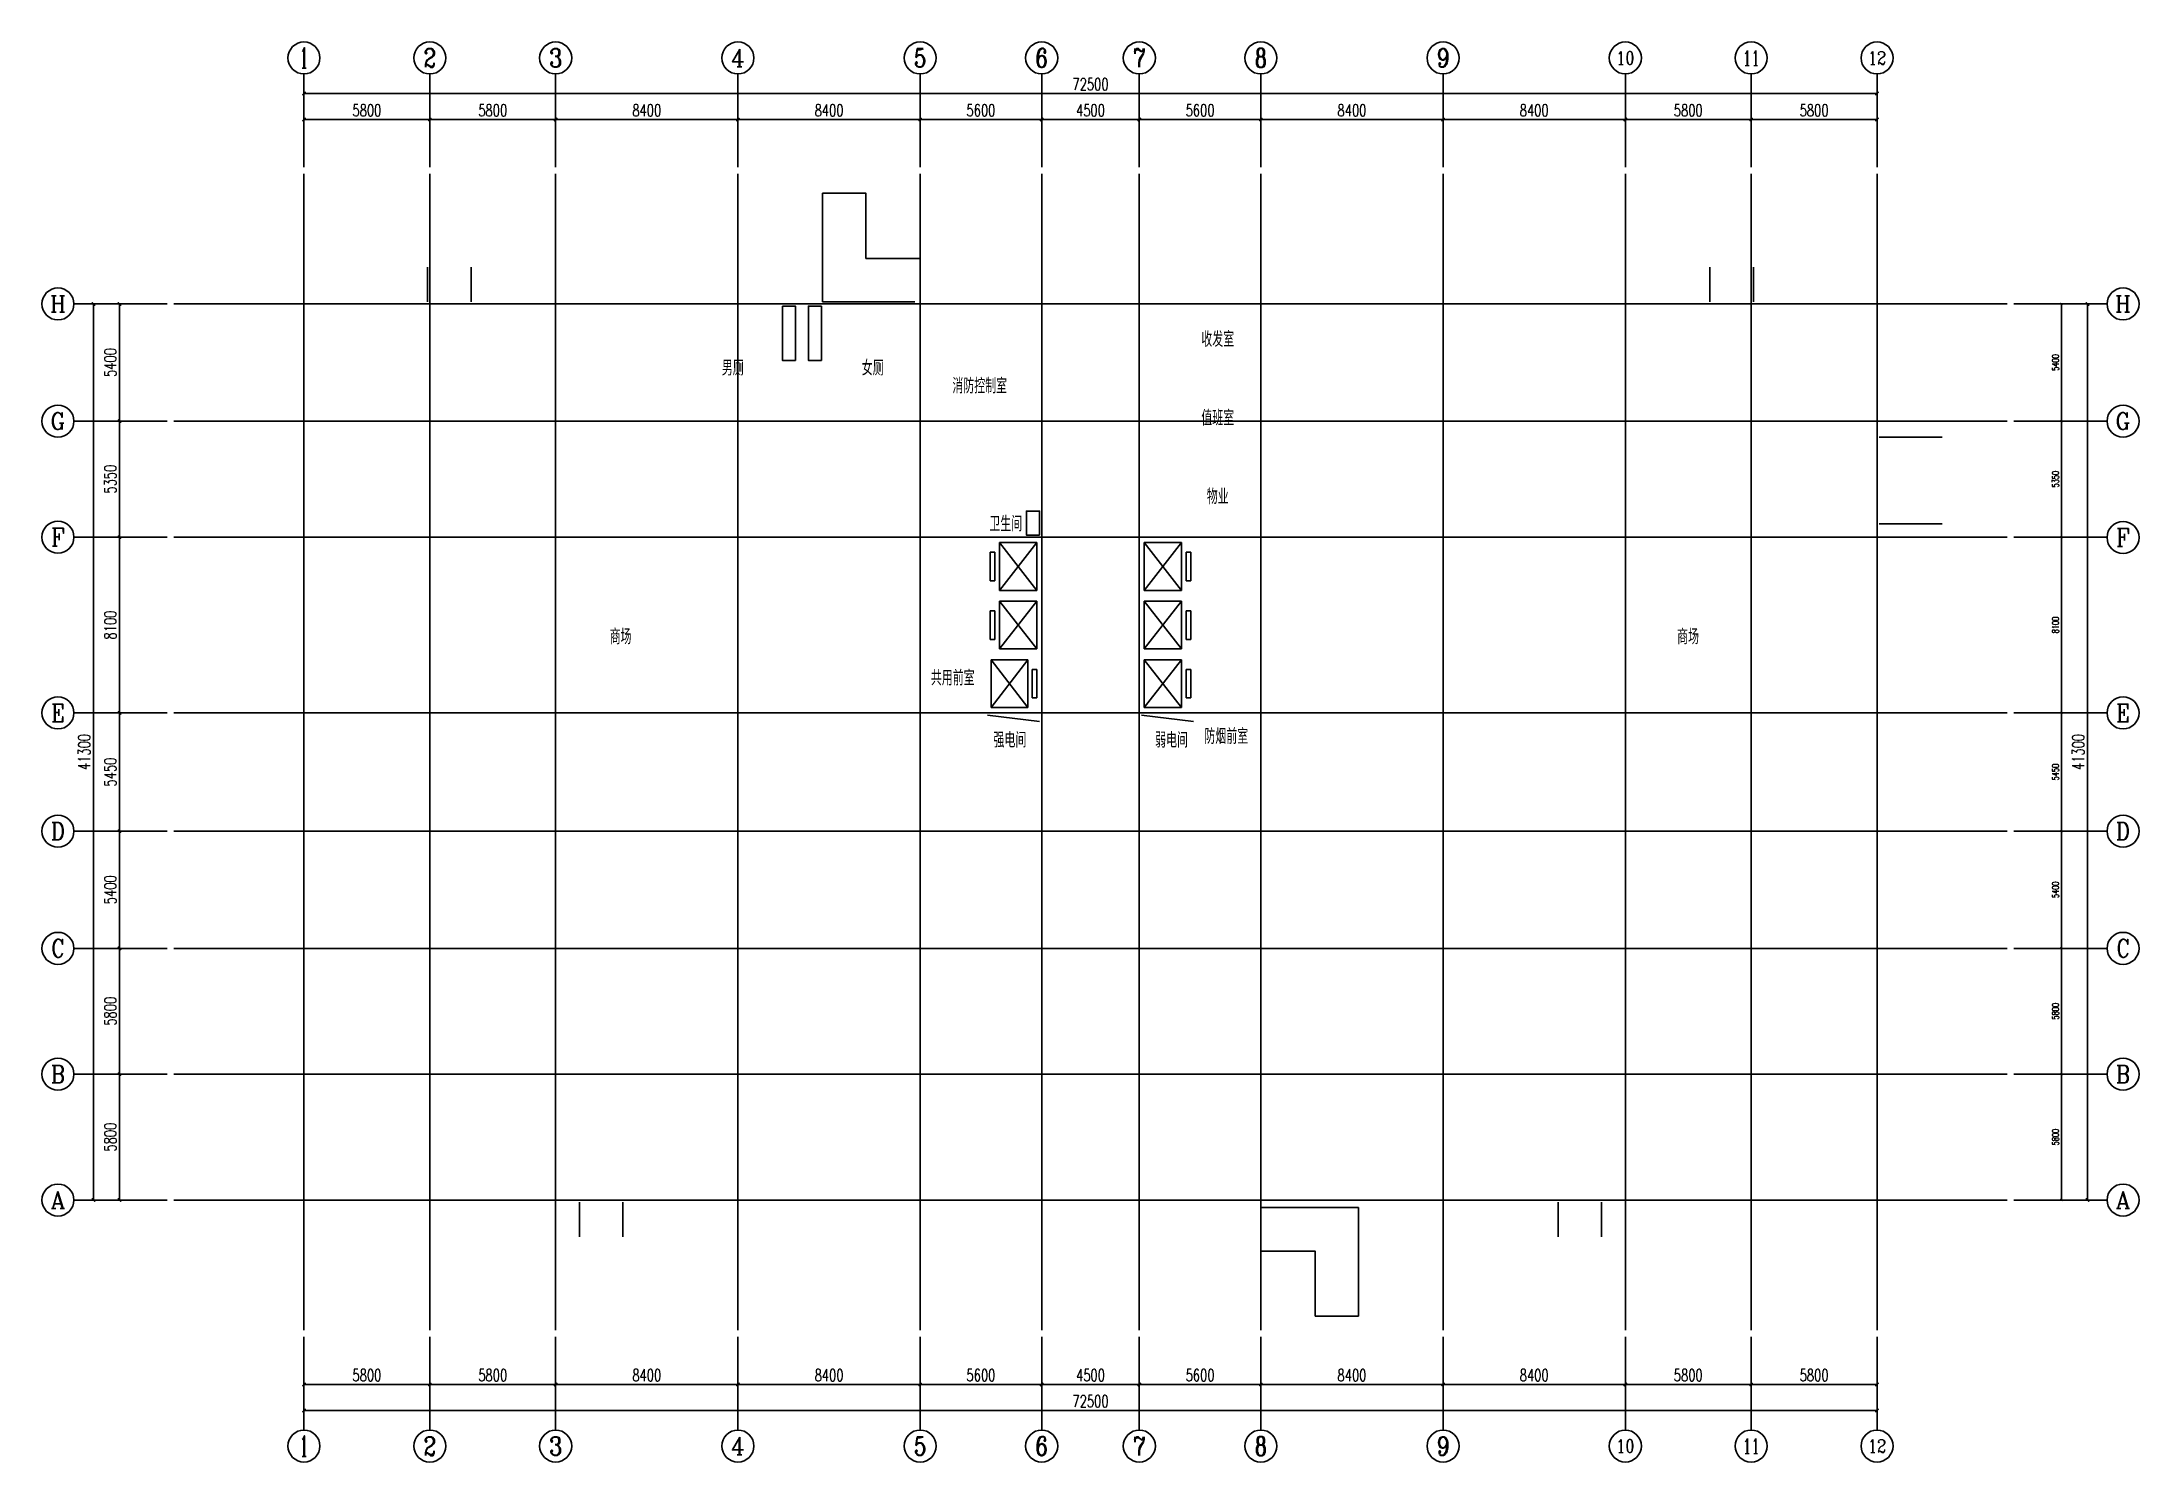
# Model space of a CAD drawing. Extents: x -23677 to 72977, y -23677 to 41777.
import ezdxf
from ezdxf.enums import TextEntityAlignment as Align

# ---------------------------------------------------------------- set-up
doc = ezdxf.new("R2010")
doc.units = 0
doc.header["$LTSCALE"] = 1000
doc.header["$MEASUREMENT"] = 0
for name, color, linetype in [('AXIS', 3, 'Continuous'), ('AXIS_TEXT', 7, 'Continuous'), ('EVTR', 2, 'Continuous'), ('hole', 50, 'Continuous'), ('LVTRY', 6, 'Continuous'), ('STAIR', 2, 'Continuous'), ('Text', 7, 'Continuous')]:
    doc.layers.add(name, color=color, linetype=linetype)
doc.layers.add('Canopy', color=100, linetype='Continuous', plot=False)
doc.layers.add('DOTE', color=1, linetype='Continuous', plot=False)
doc.styles.add('_TCH_AXIS', font='COMPLEX', dxfattribs={"bigfont": 'GBCBIG'})
doc.styles.add('_TCH_DIM_T3', font='SIMPLEX', dxfattribs={"width": 0.705882, "bigfont": 'GBCBIG'})
doc.styles.add('COMPLEX', font='COMPLEX')
doc.styles.get("Standard").update_dxf_attribs({"font": 'gbenor.shx', "bigfont": 'gbcbig.shx'})
doc.dimstyles.new('_TCH_ARCH&&100', dxfattribs={"dimtxt": 297.5, "dimasz": 100, "dimexe": 250, "dimexo": 300, "dimgap": 126.25, "dimtad": 1, "dimdec": 0, "dimzin": 0, "dimdsep": 46, "dimtxsty": '_TCH_DIM_T3', "dimblk": 'ARCHTICK', "dimcen": 0.09, "dimclrt": 7, "dimazin": 2, "dimtfac": 1, "dimtdec": 0, "dimtix": 1, "dimtmove": 2, "dimatfit": 3, "dimfxl": 1, "dimtolj": 1, "dimtzin": 0, "dimarcsym": 0})

msp = doc.modelspace()

# ---------------------------------------------------------------- texts
at = {"layer": 'Text', "char_height": 700, "attachment_point": 5}
for s, width, insert in [('收发室', 3900, (30514.5, 28072.2)), ('男厕', 4350, (8165.2, 26751.3)), ('女厕', 4350, (14615.2, 26751.3)), ('消防控制室', 2503.187, (19544, 25923.4)), ('值班室', 3750, (30514.5, 24447.2)), ('物业', 3900, (30514.5, 20822.2)), ('卫生间', 2006.317, (20744.5, 19565.7)), ('商场', 5304.457, (2990.3, 14363.3)), ('商场', 5304.457, (52190.3, 14363.3)), ('共用前室', 3000, (18300, 12463.4)), ('强电间', 2400, (20935, 9599.5)), ('弱电间', 2400, (28385, 9599.5)), ('防烟前室', 2800, (30907.1, 9768.7))]:
    msp.add_mtext_dynamic_manual_height_columns(s, width=width, gutter_width=1750, heights=[0], dxfattribs=dict(at, insert=insert))

# ---------------------------------------------------------------- blocks, each defined once
blk = doc.blocks.new('_ArchTick')
at = {"color": 0, "linetype": 'ByBlock', "const_width": 0.4}
blk.add_lwpolyline([(-0.5, -0.5), (0.5, 0.5)], dxfattribs=at)
blk = doc.blocks.new('*D41')
at = {"layer": 'AXIS', "color": 0, "lineweight": -2, "transparency": 16777216}
for p, q in [((-17900, -5800), (-20350, -5800)), ((-20100, -11600), (-20100, -5800)), ((-17900, -11600), (-20350, -11600))]:
    blk.add_line(p, q, dxfattribs=at)
at = {"layer": 'Defpoints', "color": 0, "transparency": 16777216}
for p in [(-20100, -5800), (-17600, -5800), (-17600, -11600)]:
    blk.add_point(p, dxfattribs=at)
at = {"layer": 'AXIS', "color": 0, "lineweight": -2, "transparency": 16777216, "xscale": 150, "yscale": 150, "zscale": 150}
for p, rotation in [((-20100, -5800), 90), ((-20100, -11600), 270)]:
    blk.add_blockref('_ArchTick', p, dxfattribs=dict(at, rotation=rotation))
at = {"layer": 'AXIS', "color": 7, "transparency": 16777216, "insert": (-20525, -8700), "char_height": 550, "attachment_point": 5, "rotation": 90, "style": '_TCH_DIM_T3'}
blk.add_mtext('\\A1;5800', dxfattribs=at)
blk = doc.blocks.new('*D42')
at = {"layer": 'AXIS', "color": 0, "lineweight": -2, "transparency": 16777216}
for p, q in [((-17900, 0), (-20350, 0)), ((-20100, -5800), (-20100, 0)), ((-17900, -5800), (-20350, -5800))]:
    blk.add_line(p, q, dxfattribs=at)
at = {"layer": 'Defpoints', "color": 0, "transparency": 16777216}
for p in [(-20100, 0), (-17600, 0), (-17600, -5800)]:
    blk.add_point(p, dxfattribs=at)
at = {"layer": 'AXIS', "color": 0, "lineweight": -2, "transparency": 16777216, "xscale": 150, "yscale": 150, "zscale": 150}
for p, rotation in [((-20100, 0), 90), ((-20100, -5800), 270)]:
    blk.add_blockref('_ArchTick', p, dxfattribs=dict(at, rotation=rotation))
at = {"layer": 'AXIS', "color": 7, "transparency": 16777216, "insert": (-20525, -2900), "char_height": 550, "attachment_point": 5, "rotation": 90, "style": '_TCH_DIM_T3'}
blk.add_mtext('\\A1;5800', dxfattribs=at)
blk = doc.blocks.new('*D43')
at = {"layer": 'AXIS', "color": 0, "lineweight": -2, "transparency": 16777216}
for p, q in [((-17900, 5400), (-20350, 5400)), ((-20100, 0), (-20100, 5400)), ((-17900, 0), (-20350, 0))]:
    blk.add_line(p, q, dxfattribs=at)
at = {"layer": 'Defpoints', "color": 0, "transparency": 16777216}
for p in [(-20100, 5400), (-17600, 5400), (-17600, 0)]:
    blk.add_point(p, dxfattribs=at)
at = {"layer": 'AXIS', "color": 0, "lineweight": -2, "transparency": 16777216, "xscale": 150, "yscale": 150, "zscale": 150}
for p, rotation in [((-20100, 5400), 90), ((-20100, 0), 270)]:
    blk.add_blockref('_ArchTick', p, dxfattribs=dict(at, rotation=rotation))
at = {"layer": 'AXIS', "color": 7, "transparency": 16777216, "insert": (-20525, 2700), "char_height": 550, "attachment_point": 5, "rotation": 90, "style": '_TCH_DIM_T3'}
blk.add_mtext('\\A1;5400', dxfattribs=at)
blk = doc.blocks.new('*D44')
at = {"layer": 'AXIS', "color": 0, "lineweight": -2, "transparency": 16777216}
for p, q in [((-17900, 10850), (-20350, 10850)), ((-20100, 5400), (-20100, 10850)), ((-17900, 5400), (-20350, 5400))]:
    blk.add_line(p, q, dxfattribs=at)
at = {"layer": 'Defpoints', "color": 0, "transparency": 16777216}
for p in [(-20100, 10850), (-17600, 10850), (-17600, 5400)]:
    blk.add_point(p, dxfattribs=at)
at = {"layer": 'AXIS', "color": 0, "lineweight": -2, "transparency": 16777216, "xscale": 150, "yscale": 150, "zscale": 150}
for p, rotation in [((-20100, 10850), 90), ((-20100, 5400), 270)]:
    blk.add_blockref('_ArchTick', p, dxfattribs=dict(at, rotation=rotation))
at = {"layer": 'AXIS', "color": 7, "transparency": 16777216, "insert": (-20525, 8125), "char_height": 550, "attachment_point": 5, "rotation": 90, "style": '_TCH_DIM_T3'}
blk.add_mtext('\\A1;5450', dxfattribs=at)
blk = doc.blocks.new('*D45')
at = {"layer": 'AXIS', "color": 0, "lineweight": -2, "transparency": 16777216}
for p, q in [((-17900, 18950), (-20350, 18950)), ((-20100, 10850), (-20100, 18950)), ((-17900, 10850), (-20350, 10850))]:
    blk.add_line(p, q, dxfattribs=at)
at = {"layer": 'Defpoints', "color": 0, "transparency": 16777216}
for p in [(-20100, 18950), (-17600, 18950), (-17600, 10850)]:
    blk.add_point(p, dxfattribs=at)
at = {"layer": 'AXIS', "color": 0, "lineweight": -2, "transparency": 16777216, "xscale": 150, "yscale": 150, "zscale": 150}
for p, rotation in [((-20100, 18950), 90), ((-20100, 10850), 270)]:
    blk.add_blockref('_ArchTick', p, dxfattribs=dict(at, rotation=rotation))
at = {"layer": 'AXIS', "color": 7, "transparency": 16777216, "insert": (-20525, 14900), "char_height": 550, "attachment_point": 5, "rotation": 90, "style": '_TCH_DIM_T3'}
blk.add_mtext('\\A1;8100', dxfattribs=at)
blk = doc.blocks.new('*D46')
at = {"layer": 'AXIS', "color": 0, "lineweight": -2, "transparency": 16777216}
for p, q in [((-17900, 24300), (-20350, 24300)), ((-20100, 18950), (-20100, 24300)), ((-17900, 18950), (-20350, 18950))]:
    blk.add_line(p, q, dxfattribs=at)
at = {"layer": 'Defpoints', "color": 0, "transparency": 16777216}
for p in [(-20100, 24300), (-17600, 24300), (-17600, 18950)]:
    blk.add_point(p, dxfattribs=at)
at = {"layer": 'AXIS', "color": 0, "lineweight": -2, "transparency": 16777216, "xscale": 150, "yscale": 150, "zscale": 150}
for p, rotation in [((-20100, 24300), 90), ((-20100, 18950), 270)]:
    blk.add_blockref('_ArchTick', p, dxfattribs=dict(at, rotation=rotation))
at = {"layer": 'AXIS', "color": 7, "transparency": 16777216, "insert": (-20525, 21625), "char_height": 550, "attachment_point": 5, "rotation": 90, "style": '_TCH_DIM_T3'}
blk.add_mtext('\\A1;5350', dxfattribs=at)
blk = doc.blocks.new('*D47')
at = {"layer": 'AXIS', "color": 0, "lineweight": -2, "transparency": 16777216}
for p, q in [((-17900, 29700), (-20350, 29700)), ((-20100, 24300), (-20100, 29700)), ((-17900, 24300), (-20350, 24300))]:
    blk.add_line(p, q, dxfattribs=at)
at = {"layer": 'Defpoints', "color": 0, "transparency": 16777216}
for p in [(-20100, 29700), (-17600, 29700), (-17600, 24300)]:
    blk.add_point(p, dxfattribs=at)
at = {"layer": 'AXIS', "color": 0, "lineweight": -2, "transparency": 16777216, "xscale": 150, "yscale": 150, "zscale": 150}
for p, rotation in [((-20100, 29700), 90), ((-20100, 24300), 270)]:
    blk.add_blockref('_ArchTick', p, dxfattribs=dict(at, rotation=rotation))
at = {"layer": 'AXIS', "color": 7, "transparency": 16777216, "insert": (-20525, 27000), "char_height": 550, "attachment_point": 5, "rotation": 90, "style": '_TCH_DIM_T3'}
blk.add_mtext('\\A1;5400', dxfattribs=at)
blk = doc.blocks.new('*D48')
at = {"layer": 'AXIS', "color": 0, "lineweight": -2, "transparency": 16777216}
for p, q in [((-18300, 29700), (-21550, 29700)), ((-21300, -11600), (-21300, 29700)), ((-18300, -11600), (-21550, -11600))]:
    blk.add_line(p, q, dxfattribs=at)
at = {"layer": 'Defpoints', "color": 0, "transparency": 16777216}
for p in [(-21300, 29700), (-18000, 29700), (-18000, -11600)]:
    blk.add_point(p, dxfattribs=at)
at = {"layer": 'AXIS', "color": 0, "lineweight": -2, "transparency": 16777216, "xscale": 150, "yscale": 150, "zscale": 150}
for p, rotation in [((-21300, 29700), 90), ((-21300, -11600), 270)]:
    blk.add_blockref('_ArchTick', p, dxfattribs=dict(at, rotation=rotation))
at = {"layer": 'AXIS', "color": 7, "transparency": 16777216, "insert": (-21725, 9050), "char_height": 550, "attachment_point": 5, "rotation": 90, "style": '_TCH_DIM_T3'}
blk.add_mtext('\\A1;41300', dxfattribs=at)
blk = doc.blocks.new('_AXISO')
blk.add_circle((0, 0), 0.5)
at = {"layer": 'AXIS_TEXT', "style": 'COMPLEX', "width": 1.041667}
blk.add_attdef('A', text='', height=0.56, dxfattribs=at).set_placement((-0.25, -0.28), (0.25, -0.28), align=Align.FIT)
blk = doc.blocks.new('*D50')
at = {"layer": 'AXIS', "color": 0, "lineweight": -2, "transparency": 16777216}
for p, q in [((-11600, -17900), (-11600, -20350)), ((-5800, -17900), (-5800, -20350)), ((-11600, -20100), (-5800, -20100))]:
    blk.add_line(p, q, dxfattribs=at)
at = {"layer": 'Defpoints', "color": 0, "transparency": 16777216}
for p in [(-11600, -17600), (-5800, -17600), (-5800, -20100)]:
    blk.add_point(p, dxfattribs=at)
at = {"layer": 'AXIS', "color": 0, "lineweight": -2, "transparency": 16777216, "xscale": 150, "yscale": 150, "zscale": 150, "rotation": 180}
blk.add_blockref('_ArchTick', (-11600, -20100), dxfattribs=at)
at = {"layer": 'AXIS', "color": 0, "lineweight": -2, "transparency": 16777216, "xscale": 150, "yscale": 150, "zscale": 150}
blk.add_blockref('_ArchTick', (-5800, -20100), dxfattribs=at)
at = {"layer": 'AXIS', "color": 7, "transparency": 16777216, "insert": (-8700, -19675), "char_height": 550, "attachment_point": 5, "style": '_TCH_DIM_T3'}
blk.add_mtext('\\A1;5800', dxfattribs=at)
blk = doc.blocks.new('*D51')
at = {"layer": 'AXIS', "color": 0, "lineweight": -2, "transparency": 16777216}
for p, q in [((-5800, -17900), (-5800, -20350)), ((0, -17900), (0, -20350)), ((-5800, -20100), (0, -20100))]:
    blk.add_line(p, q, dxfattribs=at)
at = {"layer": 'Defpoints', "color": 0, "transparency": 16777216}
for p in [(-5800, -17600), (0, -17600), (0, -20100)]:
    blk.add_point(p, dxfattribs=at)
at = {"layer": 'AXIS', "color": 0, "lineweight": -2, "transparency": 16777216, "xscale": 150, "yscale": 150, "zscale": 150, "rotation": 180}
blk.add_blockref('_ArchTick', (-5800, -20100), dxfattribs=at)
at = {"layer": 'AXIS', "color": 0, "lineweight": -2, "transparency": 16777216, "xscale": 150, "yscale": 150, "zscale": 150}
blk.add_blockref('_ArchTick', (0, -20100), dxfattribs=at)
at = {"layer": 'AXIS', "color": 7, "transparency": 16777216, "insert": (-2900, -19675), "char_height": 550, "attachment_point": 5, "style": '_TCH_DIM_T3'}
blk.add_mtext('\\A1;5800', dxfattribs=at)
blk = doc.blocks.new('*D52')
at = {"layer": 'AXIS', "color": 0, "lineweight": -2, "transparency": 16777216}
for p, q in [((0, -17900), (0, -20350)), ((8400, -17900), (8400, -20350)), ((0, -20100), (8400, -20100))]:
    blk.add_line(p, q, dxfattribs=at)
at = {"layer": 'Defpoints', "color": 0, "transparency": 16777216}
for p in [(0, -17600), (8400, -17600), (8400, -20100)]:
    blk.add_point(p, dxfattribs=at)
at = {"layer": 'AXIS', "color": 0, "lineweight": -2, "transparency": 16777216, "xscale": 150, "yscale": 150, "zscale": 150, "rotation": 180}
blk.add_blockref('_ArchTick', (0, -20100), dxfattribs=at)
at = {"layer": 'AXIS', "color": 0, "lineweight": -2, "transparency": 16777216, "xscale": 150, "yscale": 150, "zscale": 150}
blk.add_blockref('_ArchTick', (8400, -20100), dxfattribs=at)
at = {"layer": 'AXIS', "color": 7, "transparency": 16777216, "insert": (4200, -19675), "char_height": 550, "attachment_point": 5, "style": '_TCH_DIM_T3'}
blk.add_mtext('\\A1;8400', dxfattribs=at)
blk = doc.blocks.new('*D53')
at = {"layer": 'AXIS', "color": 0, "lineweight": -2, "transparency": 16777216}
for p, q in [((8400, -17900), (8400, -20350)), ((16800, -17900), (16800, -20350)), ((8400, -20100), (16800, -20100))]:
    blk.add_line(p, q, dxfattribs=at)
at = {"layer": 'Defpoints', "color": 0, "transparency": 16777216}
for p in [(8400, -17600), (16800, -17600), (16800, -20100)]:
    blk.add_point(p, dxfattribs=at)
at = {"layer": 'AXIS', "color": 0, "lineweight": -2, "transparency": 16777216, "xscale": 150, "yscale": 150, "zscale": 150, "rotation": 180}
blk.add_blockref('_ArchTick', (8400, -20100), dxfattribs=at)
at = {"layer": 'AXIS', "color": 0, "lineweight": -2, "transparency": 16777216, "xscale": 150, "yscale": 150, "zscale": 150}
blk.add_blockref('_ArchTick', (16800, -20100), dxfattribs=at)
at = {"layer": 'AXIS', "color": 7, "transparency": 16777216, "insert": (12600, -19675), "char_height": 550, "attachment_point": 5, "style": '_TCH_DIM_T3'}
blk.add_mtext('\\A1;8400', dxfattribs=at)
blk = doc.blocks.new('*D54')
at = {"layer": 'AXIS', "color": 0, "lineweight": -2, "transparency": 16777216}
for p, q in [((16800, -17900), (16800, -20350)), ((22400, -17900), (22400, -20350)), ((16800, -20100), (22400, -20100))]:
    blk.add_line(p, q, dxfattribs=at)
at = {"layer": 'Defpoints', "color": 0, "transparency": 16777216}
for p in [(16800, -17600), (22400, -17600), (22400, -20100)]:
    blk.add_point(p, dxfattribs=at)
at = {"layer": 'AXIS', "color": 0, "lineweight": -2, "transparency": 16777216, "xscale": 150, "yscale": 150, "zscale": 150, "rotation": 180}
blk.add_blockref('_ArchTick', (16800, -20100), dxfattribs=at)
at = {"layer": 'AXIS', "color": 0, "lineweight": -2, "transparency": 16777216, "xscale": 150, "yscale": 150, "zscale": 150}
blk.add_blockref('_ArchTick', (22400, -20100), dxfattribs=at)
at = {"layer": 'AXIS', "color": 7, "transparency": 16777216, "insert": (19600, -19675), "char_height": 550, "attachment_point": 5, "style": '_TCH_DIM_T3'}
blk.add_mtext('\\A1;5600', dxfattribs=at)
blk = doc.blocks.new('*D55')
at = {"layer": 'AXIS', "color": 0, "lineweight": -2, "transparency": 16777216}
for p, q in [((22400, -17900), (22400, -20350)), ((26900, -17900), (26900, -20350)), ((22400, -20100), (26900, -20100))]:
    blk.add_line(p, q, dxfattribs=at)
at = {"layer": 'Defpoints', "color": 0, "transparency": 16777216}
for p in [(22400, -17600), (26900, -17600), (26900, -20100)]:
    blk.add_point(p, dxfattribs=at)
at = {"layer": 'AXIS', "color": 0, "lineweight": -2, "transparency": 16777216, "xscale": 150, "yscale": 150, "zscale": 150, "rotation": 180}
blk.add_blockref('_ArchTick', (22400, -20100), dxfattribs=at)
at = {"layer": 'AXIS', "color": 0, "lineweight": -2, "transparency": 16777216, "xscale": 150, "yscale": 150, "zscale": 150}
blk.add_blockref('_ArchTick', (26900, -20100), dxfattribs=at)
at = {"layer": 'AXIS', "color": 7, "transparency": 16777216, "insert": (24650, -19675), "char_height": 550, "attachment_point": 5, "style": '_TCH_DIM_T3'}
blk.add_mtext('\\A1;4500', dxfattribs=at)
blk = doc.blocks.new('*D56')
at = {"layer": 'AXIS', "color": 0, "lineweight": -2, "transparency": 16777216}
for p, q in [((26900, -17900), (26900, -20350)), ((32500, -17900), (32500, -20350)), ((26900, -20100), (32500, -20100))]:
    blk.add_line(p, q, dxfattribs=at)
at = {"layer": 'Defpoints', "color": 0, "transparency": 16777216}
for p in [(26900, -17600), (32500, -17600), (32500, -20100)]:
    blk.add_point(p, dxfattribs=at)
at = {"layer": 'AXIS', "color": 0, "lineweight": -2, "transparency": 16777216, "xscale": 150, "yscale": 150, "zscale": 150, "rotation": 180}
blk.add_blockref('_ArchTick', (26900, -20100), dxfattribs=at)
at = {"layer": 'AXIS', "color": 0, "lineweight": -2, "transparency": 16777216, "xscale": 150, "yscale": 150, "zscale": 150}
blk.add_blockref('_ArchTick', (32500, -20100), dxfattribs=at)
at = {"layer": 'AXIS', "color": 7, "transparency": 16777216, "insert": (29700, -19675), "char_height": 550, "attachment_point": 5, "style": '_TCH_DIM_T3'}
blk.add_mtext('\\A1;5600', dxfattribs=at)
blk = doc.blocks.new('*D57')
at = {"layer": 'AXIS', "color": 0, "lineweight": -2, "transparency": 16777216}
for p, q in [((32500, -17900), (32500, -20350)), ((40900, -17900), (40900, -20350)), ((32500, -20100), (40900, -20100))]:
    blk.add_line(p, q, dxfattribs=at)
at = {"layer": 'Defpoints', "color": 0, "transparency": 16777216}
for p in [(32500, -17600), (40900, -17600), (40900, -20100)]:
    blk.add_point(p, dxfattribs=at)
at = {"layer": 'AXIS', "color": 0, "lineweight": -2, "transparency": 16777216, "xscale": 150, "yscale": 150, "zscale": 150, "rotation": 180}
blk.add_blockref('_ArchTick', (32500, -20100), dxfattribs=at)
at = {"layer": 'AXIS', "color": 0, "lineweight": -2, "transparency": 16777216, "xscale": 150, "yscale": 150, "zscale": 150}
blk.add_blockref('_ArchTick', (40900, -20100), dxfattribs=at)
at = {"layer": 'AXIS', "color": 7, "transparency": 16777216, "insert": (36700, -19675), "char_height": 550, "attachment_point": 5, "style": '_TCH_DIM_T3'}
blk.add_mtext('\\A1;8400', dxfattribs=at)
blk = doc.blocks.new('*D58')
at = {"layer": 'AXIS', "color": 0, "lineweight": -2, "transparency": 16777216}
for p, q in [((40900, -17900), (40900, -20350)), ((49300, -17900), (49300, -20350)), ((40900, -20100), (49300, -20100))]:
    blk.add_line(p, q, dxfattribs=at)
at = {"layer": 'Defpoints', "color": 0, "transparency": 16777216}
for p in [(40900, -17600), (49300, -17600), (49300, -20100)]:
    blk.add_point(p, dxfattribs=at)
at = {"layer": 'AXIS', "color": 0, "lineweight": -2, "transparency": 16777216, "xscale": 150, "yscale": 150, "zscale": 150, "rotation": 180}
blk.add_blockref('_ArchTick', (40900, -20100), dxfattribs=at)
at = {"layer": 'AXIS', "color": 0, "lineweight": -2, "transparency": 16777216, "xscale": 150, "yscale": 150, "zscale": 150}
blk.add_blockref('_ArchTick', (49300, -20100), dxfattribs=at)
at = {"layer": 'AXIS', "color": 7, "transparency": 16777216, "insert": (45100, -19675), "char_height": 550, "attachment_point": 5, "style": '_TCH_DIM_T3'}
blk.add_mtext('\\A1;8400', dxfattribs=at)
blk = doc.blocks.new('*D59')
at = {"layer": 'AXIS', "color": 0, "lineweight": -2, "transparency": 16777216}
for p, q in [((49300, -17900), (49300, -20350)), ((55100, -17900), (55100, -20350)), ((49300, -20100), (55100, -20100))]:
    blk.add_line(p, q, dxfattribs=at)
at = {"layer": 'Defpoints', "color": 0, "transparency": 16777216}
for p in [(49300, -17600), (55100, -17600), (55100, -20100)]:
    blk.add_point(p, dxfattribs=at)
at = {"layer": 'AXIS', "color": 0, "lineweight": -2, "transparency": 16777216, "xscale": 150, "yscale": 150, "zscale": 150, "rotation": 180}
blk.add_blockref('_ArchTick', (49300, -20100), dxfattribs=at)
at = {"layer": 'AXIS', "color": 0, "lineweight": -2, "transparency": 16777216, "xscale": 150, "yscale": 150, "zscale": 150}
blk.add_blockref('_ArchTick', (55100, -20100), dxfattribs=at)
at = {"layer": 'AXIS', "color": 7, "transparency": 16777216, "insert": (52200, -19675), "char_height": 550, "attachment_point": 5, "style": '_TCH_DIM_T3'}
blk.add_mtext('\\A1;5800', dxfattribs=at)
blk = doc.blocks.new('*D60')
at = {"layer": 'AXIS', "color": 0, "lineweight": -2, "transparency": 16777216}
for p, q in [((55100, -17900), (55100, -20350)), ((60900, -17900), (60900, -20350)), ((55100, -20100), (60900, -20100))]:
    blk.add_line(p, q, dxfattribs=at)
at = {"layer": 'Defpoints', "color": 0, "transparency": 16777216}
for p in [(55100, -17600), (60900, -17600), (60900, -20100)]:
    blk.add_point(p, dxfattribs=at)
at = {"layer": 'AXIS', "color": 0, "lineweight": -2, "transparency": 16777216, "xscale": 150, "yscale": 150, "zscale": 150, "rotation": 180}
blk.add_blockref('_ArchTick', (55100, -20100), dxfattribs=at)
at = {"layer": 'AXIS', "color": 0, "lineweight": -2, "transparency": 16777216, "xscale": 150, "yscale": 150, "zscale": 150}
blk.add_blockref('_ArchTick', (60900, -20100), dxfattribs=at)
at = {"layer": 'AXIS', "color": 7, "transparency": 16777216, "insert": (58000, -19675), "char_height": 550, "attachment_point": 5, "style": '_TCH_DIM_T3'}
blk.add_mtext('\\A1;5800', dxfattribs=at)
blk = doc.blocks.new('*D61')
at = {"layer": 'AXIS', "color": 0, "lineweight": -2, "transparency": 16777216}
for p, q in [((-11600, -18300), (-11600, -21550)), ((60900, -18300), (60900, -21550)), ((-11600, -21300), (60900, -21300))]:
    blk.add_line(p, q, dxfattribs=at)
at = {"layer": 'Defpoints', "color": 0, "transparency": 16777216}
for p in [(-11600, -18000), (60900, -18000), (60900, -21300)]:
    blk.add_point(p, dxfattribs=at)
at = {"layer": 'AXIS', "color": 0, "lineweight": -2, "transparency": 16777216, "xscale": 150, "yscale": 150, "zscale": 150, "rotation": 180}
blk.add_blockref('_ArchTick', (-11600, -21300), dxfattribs=at)
at = {"layer": 'AXIS', "color": 0, "lineweight": -2, "transparency": 16777216, "xscale": 150, "yscale": 150, "zscale": 150}
blk.add_blockref('_ArchTick', (60900, -21300), dxfattribs=at)
at = {"layer": 'AXIS', "color": 7, "transparency": 16777216, "insert": (24650, -20875), "char_height": 550, "attachment_point": 5, "style": '_TCH_DIM_T3'}
blk.add_mtext('\\A1;72500', dxfattribs=at)
blk = doc.blocks.new('*D62')
at = {"layer": 'AXIS', "color": 0, "lineweight": -2, "transparency": 16777216}
for p, q in [((67200, -5800), (69650, -5800)), ((69400, -11600), (69400, -5800)), ((67200, -11600), (69650, -11600))]:
    blk.add_line(p, q, dxfattribs=at)
at = {"layer": 'Defpoints', "color": 0, "transparency": 16777216}
for p in [(66900, -5800), (69400, -5800), (66900, -11600)]:
    blk.add_point(p, dxfattribs=at)
at = {"layer": 'AXIS', "color": 0, "lineweight": -2, "transparency": 16777216, "xscale": 100, "yscale": 100, "zscale": 100}
for p, rotation in [((69400, -5800), 90), ((69400, -11600), 270)]:
    blk.add_blockref('_ArchTick', p, dxfattribs=dict(at, rotation=rotation))
at = {"layer": 'AXIS', "color": 7, "transparency": 16777216, "insert": (69125, -8700), "char_height": 297.5, "attachment_point": 5, "rotation": 90, "style": '_TCH_DIM_T3'}
blk.add_mtext('\\A1;5800', dxfattribs=at)
blk = doc.blocks.new('*D63')
at = {"layer": 'AXIS', "color": 0, "lineweight": -2, "transparency": 16777216}
for p, q in [((67200, 0), (69650, 0)), ((69400, -5800), (69400, 0)), ((67200, -5800), (69650, -5800))]:
    blk.add_line(p, q, dxfattribs=at)
at = {"layer": 'Defpoints', "color": 0, "transparency": 16777216}
for p in [(66900, 0), (69400, 0), (66900, -5800)]:
    blk.add_point(p, dxfattribs=at)
at = {"layer": 'AXIS', "color": 0, "lineweight": -2, "transparency": 16777216, "xscale": 100, "yscale": 100, "zscale": 100}
for p, rotation in [((69400, 0), 90), ((69400, -5800), 270)]:
    blk.add_blockref('_ArchTick', p, dxfattribs=dict(at, rotation=rotation))
at = {"layer": 'AXIS', "color": 7, "transparency": 16777216, "insert": (69125, -2900), "char_height": 297.5, "attachment_point": 5, "rotation": 90, "style": '_TCH_DIM_T3'}
blk.add_mtext('\\A1;5800', dxfattribs=at)
blk = doc.blocks.new('*D64')
at = {"layer": 'AXIS', "color": 0, "lineweight": -2, "transparency": 16777216}
for p, q in [((67200, 5400), (69650, 5400)), ((69400, 0), (69400, 5400)), ((67200, 0), (69650, 0))]:
    blk.add_line(p, q, dxfattribs=at)
at = {"layer": 'Defpoints', "color": 0, "transparency": 16777216}
for p in [(66900, 5400), (69400, 5400), (66900, 0)]:
    blk.add_point(p, dxfattribs=at)
at = {"layer": 'AXIS', "color": 0, "lineweight": -2, "transparency": 16777216, "xscale": 100, "yscale": 100, "zscale": 100}
for p, rotation in [((69400, 5400), 90), ((69400, 0), 270)]:
    blk.add_blockref('_ArchTick', p, dxfattribs=dict(at, rotation=rotation))
at = {"layer": 'AXIS', "color": 7, "transparency": 16777216, "insert": (69125, 2700), "char_height": 297.5, "attachment_point": 5, "rotation": 90, "style": '_TCH_DIM_T3'}
blk.add_mtext('\\A1;5400', dxfattribs=at)
blk = doc.blocks.new('*D65')
at = {"layer": 'AXIS', "color": 0, "lineweight": -2, "transparency": 16777216}
for p, q in [((67200, 10850), (69650, 10850)), ((69400, 5400), (69400, 10850)), ((67200, 5400), (69650, 5400))]:
    blk.add_line(p, q, dxfattribs=at)
at = {"layer": 'Defpoints', "color": 0, "transparency": 16777216}
for p in [(66900, 10850), (69400, 10850), (66900, 5400)]:
    blk.add_point(p, dxfattribs=at)
at = {"layer": 'AXIS', "color": 0, "lineweight": -2, "transparency": 16777216, "xscale": 100, "yscale": 100, "zscale": 100}
for p, rotation in [((69400, 10850), 90), ((69400, 5400), 270)]:
    blk.add_blockref('_ArchTick', p, dxfattribs=dict(at, rotation=rotation))
at = {"layer": 'AXIS', "color": 7, "transparency": 16777216, "insert": (69125, 8125), "char_height": 297.5, "attachment_point": 5, "rotation": 90, "style": '_TCH_DIM_T3'}
blk.add_mtext('\\A1;5450', dxfattribs=at)
blk = doc.blocks.new('*D66')
at = {"layer": 'AXIS', "color": 0, "lineweight": -2, "transparency": 16777216}
for p, q in [((67200, 18950), (69650, 18950)), ((69400, 10850), (69400, 18950)), ((67200, 10850), (69650, 10850))]:
    blk.add_line(p, q, dxfattribs=at)
at = {"layer": 'Defpoints', "color": 0, "transparency": 16777216}
for p in [(66900, 18950), (69400, 18950), (66900, 10850)]:
    blk.add_point(p, dxfattribs=at)
at = {"layer": 'AXIS', "color": 0, "lineweight": -2, "transparency": 16777216, "xscale": 100, "yscale": 100, "zscale": 100}
for p, rotation in [((69400, 18950), 90), ((69400, 10850), 270)]:
    blk.add_blockref('_ArchTick', p, dxfattribs=dict(at, rotation=rotation))
at = {"layer": 'AXIS', "color": 7, "transparency": 16777216, "insert": (69125, 14900), "char_height": 297.5, "attachment_point": 5, "rotation": 90, "style": '_TCH_DIM_T3'}
blk.add_mtext('\\A1;8100', dxfattribs=at)
blk = doc.blocks.new('*D67')
at = {"layer": 'AXIS', "color": 0, "lineweight": -2, "transparency": 16777216}
for p, q in [((67200, 24300), (69650, 24300)), ((69400, 18950), (69400, 24300)), ((67200, 18950), (69650, 18950))]:
    blk.add_line(p, q, dxfattribs=at)
at = {"layer": 'Defpoints', "color": 0, "transparency": 16777216}
for p in [(66900, 24300), (69400, 24300), (66900, 18950)]:
    blk.add_point(p, dxfattribs=at)
at = {"layer": 'AXIS', "color": 0, "lineweight": -2, "transparency": 16777216, "xscale": 100, "yscale": 100, "zscale": 100}
for p, rotation in [((69400, 24300), 90), ((69400, 18950), 270)]:
    blk.add_blockref('_ArchTick', p, dxfattribs=dict(at, rotation=rotation))
at = {"layer": 'AXIS', "color": 7, "transparency": 16777216, "insert": (69125, 21625), "char_height": 297.5, "attachment_point": 5, "rotation": 90, "style": '_TCH_DIM_T3'}
blk.add_mtext('\\A1;5350', dxfattribs=at)
blk = doc.blocks.new('*D68')
at = {"layer": 'AXIS', "color": 0, "lineweight": -2, "transparency": 16777216}
for p, q in [((67200, 29700), (69650, 29700)), ((69400, 24300), (69400, 29700)), ((67200, 24300), (69650, 24300))]:
    blk.add_line(p, q, dxfattribs=at)
at = {"layer": 'Defpoints', "color": 0, "transparency": 16777216}
for p in [(66900, 29700), (69400, 29700), (66900, 24300)]:
    blk.add_point(p, dxfattribs=at)
at = {"layer": 'AXIS', "color": 0, "lineweight": -2, "transparency": 16777216, "xscale": 100, "yscale": 100, "zscale": 100}
for p, rotation in [((69400, 29700), 90), ((69400, 24300), 270)]:
    blk.add_blockref('_ArchTick', p, dxfattribs=dict(at, rotation=rotation))
at = {"layer": 'AXIS', "color": 7, "transparency": 16777216, "insert": (69125, 27000), "char_height": 297.5, "attachment_point": 5, "rotation": 90, "style": '_TCH_DIM_T3'}
blk.add_mtext('\\A1;5400', dxfattribs=at)
blk = doc.blocks.new('*D69')
at = {"layer": 'AXIS', "color": 0, "lineweight": -2, "transparency": 16777216}
for p, q in [((67600, 29700), (70850, 29700)), ((70600, -11600), (70600, 29700)), ((67600, -11600), (70850, -11600))]:
    blk.add_line(p, q, dxfattribs=at)
at = {"layer": 'Defpoints', "color": 0, "transparency": 16777216}
for p in [(67300, 29700), (70600, 29700), (67300, -11600)]:
    blk.add_point(p, dxfattribs=at)
at = {"layer": 'AXIS', "color": 0, "lineweight": -2, "transparency": 16777216, "xscale": 150, "yscale": 150, "zscale": 150}
for p, rotation in [((70600, 29700), 90), ((70600, -11600), 270)]:
    blk.add_blockref('_ArchTick', p, dxfattribs=dict(at, rotation=rotation))
at = {"layer": 'AXIS', "color": 7, "transparency": 16777216, "insert": (70175, 9050), "char_height": 550, "attachment_point": 5, "rotation": 90, "style": '_TCH_DIM_T3'}
blk.add_mtext('\\A1;41300', dxfattribs=at)
blk = doc.blocks.new('*D70')
at = {"layer": 'AXIS', "color": 0, "lineweight": -2, "transparency": 16777216}
for p, q in [((-11600, 36000), (-11600, 38450)), ((-11600, 38200), (-5800, 38200)), ((-5800, 36000), (-5800, 38450))]:
    blk.add_line(p, q, dxfattribs=at)
at = {"layer": 'Defpoints', "color": 0, "transparency": 16777216}
for p in [(-5800, 38200), (-11600, 35700), (-5800, 35700)]:
    blk.add_point(p, dxfattribs=at)
at = {"layer": 'AXIS', "color": 0, "lineweight": -2, "transparency": 16777216, "xscale": 150, "yscale": 150, "zscale": 150, "rotation": 180}
blk.add_blockref('_ArchTick', (-11600, 38200), dxfattribs=at)
at = {"layer": 'AXIS', "color": 0, "lineweight": -2, "transparency": 16777216, "xscale": 150, "yscale": 150, "zscale": 150}
blk.add_blockref('_ArchTick', (-5800, 38200), dxfattribs=at)
at = {"layer": 'AXIS', "color": 7, "transparency": 16777216, "insert": (-8700, 38625), "char_height": 550, "attachment_point": 5, "style": '_TCH_DIM_T3'}
blk.add_mtext('\\A1;5800', dxfattribs=at)
blk = doc.blocks.new('*D71')
at = {"layer": 'AXIS', "color": 0, "lineweight": -2, "transparency": 16777216}
for p, q in [((-5800, 36000), (-5800, 38450)), ((-5800, 38200), (0, 38200)), ((0, 36000), (0, 38450))]:
    blk.add_line(p, q, dxfattribs=at)
at = {"layer": 'Defpoints', "color": 0, "transparency": 16777216}
for p in [(0, 38200), (-5800, 35700), (0, 35700)]:
    blk.add_point(p, dxfattribs=at)
at = {"layer": 'AXIS', "color": 0, "lineweight": -2, "transparency": 16777216, "xscale": 150, "yscale": 150, "zscale": 150, "rotation": 180}
blk.add_blockref('_ArchTick', (-5800, 38200), dxfattribs=at)
at = {"layer": 'AXIS', "color": 0, "lineweight": -2, "transparency": 16777216, "xscale": 150, "yscale": 150, "zscale": 150}
blk.add_blockref('_ArchTick', (0, 38200), dxfattribs=at)
at = {"layer": 'AXIS', "color": 7, "transparency": 16777216, "insert": (-2900, 38625), "char_height": 550, "attachment_point": 5, "style": '_TCH_DIM_T3'}
blk.add_mtext('\\A1;5800', dxfattribs=at)
blk = doc.blocks.new('*D72')
at = {"layer": 'AXIS', "color": 0, "lineweight": -2, "transparency": 16777216}
for p, q in [((0, 36000), (0, 38450)), ((0, 38200), (8400, 38200)), ((8400, 36000), (8400, 38450))]:
    blk.add_line(p, q, dxfattribs=at)
at = {"layer": 'Defpoints', "color": 0, "transparency": 16777216}
for p in [(8400, 38200), (0, 35700), (8400, 35700)]:
    blk.add_point(p, dxfattribs=at)
at = {"layer": 'AXIS', "color": 0, "lineweight": -2, "transparency": 16777216, "xscale": 150, "yscale": 150, "zscale": 150, "rotation": 180}
blk.add_blockref('_ArchTick', (0, 38200), dxfattribs=at)
at = {"layer": 'AXIS', "color": 0, "lineweight": -2, "transparency": 16777216, "xscale": 150, "yscale": 150, "zscale": 150}
blk.add_blockref('_ArchTick', (8400, 38200), dxfattribs=at)
at = {"layer": 'AXIS', "color": 7, "transparency": 16777216, "insert": (4200, 38625), "char_height": 550, "attachment_point": 5, "style": '_TCH_DIM_T3'}
blk.add_mtext('\\A1;8400', dxfattribs=at)
blk = doc.blocks.new('*D73')
at = {"layer": 'AXIS', "color": 0, "lineweight": -2, "transparency": 16777216}
for p, q in [((8400, 36000), (8400, 38450)), ((8400, 38200), (16800, 38200)), ((16800, 36000), (16800, 38450))]:
    blk.add_line(p, q, dxfattribs=at)
at = {"layer": 'Defpoints', "color": 0, "transparency": 16777216}
for p in [(16800, 38200), (8400, 35700), (16800, 35700)]:
    blk.add_point(p, dxfattribs=at)
at = {"layer": 'AXIS', "color": 0, "lineweight": -2, "transparency": 16777216, "xscale": 150, "yscale": 150, "zscale": 150, "rotation": 180}
blk.add_blockref('_ArchTick', (8400, 38200), dxfattribs=at)
at = {"layer": 'AXIS', "color": 0, "lineweight": -2, "transparency": 16777216, "xscale": 150, "yscale": 150, "zscale": 150}
blk.add_blockref('_ArchTick', (16800, 38200), dxfattribs=at)
at = {"layer": 'AXIS', "color": 7, "transparency": 16777216, "insert": (12600, 38625), "char_height": 550, "attachment_point": 5, "style": '_TCH_DIM_T3'}
blk.add_mtext('\\A1;8400', dxfattribs=at)
blk = doc.blocks.new('*D74')
at = {"layer": 'AXIS', "color": 0, "lineweight": -2, "transparency": 16777216}
for p, q in [((16800, 36000), (16800, 38450)), ((16800, 38200), (22400, 38200)), ((22400, 36000), (22400, 38450))]:
    blk.add_line(p, q, dxfattribs=at)
at = {"layer": 'Defpoints', "color": 0, "transparency": 16777216}
for p in [(22400, 38200), (16800, 35700), (22400, 35700)]:
    blk.add_point(p, dxfattribs=at)
at = {"layer": 'AXIS', "color": 0, "lineweight": -2, "transparency": 16777216, "xscale": 150, "yscale": 150, "zscale": 150, "rotation": 180}
blk.add_blockref('_ArchTick', (16800, 38200), dxfattribs=at)
at = {"layer": 'AXIS', "color": 0, "lineweight": -2, "transparency": 16777216, "xscale": 150, "yscale": 150, "zscale": 150}
blk.add_blockref('_ArchTick', (22400, 38200), dxfattribs=at)
at = {"layer": 'AXIS', "color": 7, "transparency": 16777216, "insert": (19600, 38625), "char_height": 550, "attachment_point": 5, "style": '_TCH_DIM_T3'}
blk.add_mtext('\\A1;5600', dxfattribs=at)
blk = doc.blocks.new('*D75')
at = {"layer": 'AXIS', "color": 0, "lineweight": -2, "transparency": 16777216}
for p, q in [((22400, 36000), (22400, 38450)), ((22400, 38200), (26900, 38200)), ((26900, 36000), (26900, 38450))]:
    blk.add_line(p, q, dxfattribs=at)
at = {"layer": 'Defpoints', "color": 0, "transparency": 16777216}
for p in [(26900, 38200), (22400, 35700), (26900, 35700)]:
    blk.add_point(p, dxfattribs=at)
at = {"layer": 'AXIS', "color": 0, "lineweight": -2, "transparency": 16777216, "xscale": 150, "yscale": 150, "zscale": 150, "rotation": 180}
blk.add_blockref('_ArchTick', (22400, 38200), dxfattribs=at)
at = {"layer": 'AXIS', "color": 0, "lineweight": -2, "transparency": 16777216, "xscale": 150, "yscale": 150, "zscale": 150}
blk.add_blockref('_ArchTick', (26900, 38200), dxfattribs=at)
at = {"layer": 'AXIS', "color": 7, "transparency": 16777216, "insert": (24650, 38625), "char_height": 550, "attachment_point": 5, "style": '_TCH_DIM_T3'}
blk.add_mtext('\\A1;4500', dxfattribs=at)
blk = doc.blocks.new('*D76')
at = {"layer": 'AXIS', "color": 0, "lineweight": -2, "transparency": 16777216}
for p, q in [((26900, 36000), (26900, 38450)), ((26900, 38200), (32500, 38200)), ((32500, 36000), (32500, 38450))]:
    blk.add_line(p, q, dxfattribs=at)
at = {"layer": 'Defpoints', "color": 0, "transparency": 16777216}
for p in [(32500, 38200), (26900, 35700), (32500, 35700)]:
    blk.add_point(p, dxfattribs=at)
at = {"layer": 'AXIS', "color": 0, "lineweight": -2, "transparency": 16777216, "xscale": 150, "yscale": 150, "zscale": 150, "rotation": 180}
blk.add_blockref('_ArchTick', (26900, 38200), dxfattribs=at)
at = {"layer": 'AXIS', "color": 0, "lineweight": -2, "transparency": 16777216, "xscale": 150, "yscale": 150, "zscale": 150}
blk.add_blockref('_ArchTick', (32500, 38200), dxfattribs=at)
at = {"layer": 'AXIS', "color": 7, "transparency": 16777216, "insert": (29700, 38625), "char_height": 550, "attachment_point": 5, "style": '_TCH_DIM_T3'}
blk.add_mtext('\\A1;5600', dxfattribs=at)
blk = doc.blocks.new('*D77')
at = {"layer": 'AXIS', "color": 0, "lineweight": -2, "transparency": 16777216}
for p, q in [((32500, 36000), (32500, 38450)), ((32500, 38200), (40900, 38200)), ((40900, 36000), (40900, 38450))]:
    blk.add_line(p, q, dxfattribs=at)
at = {"layer": 'Defpoints', "color": 0, "transparency": 16777216}
for p in [(40900, 38200), (32500, 35700), (40900, 35700)]:
    blk.add_point(p, dxfattribs=at)
at = {"layer": 'AXIS', "color": 0, "lineweight": -2, "transparency": 16777216, "xscale": 150, "yscale": 150, "zscale": 150, "rotation": 180}
blk.add_blockref('_ArchTick', (32500, 38200), dxfattribs=at)
at = {"layer": 'AXIS', "color": 0, "lineweight": -2, "transparency": 16777216, "xscale": 150, "yscale": 150, "zscale": 150}
blk.add_blockref('_ArchTick', (40900, 38200), dxfattribs=at)
at = {"layer": 'AXIS', "color": 7, "transparency": 16777216, "insert": (36700, 38625), "char_height": 550, "attachment_point": 5, "style": '_TCH_DIM_T3'}
blk.add_mtext('\\A1;8400', dxfattribs=at)
blk = doc.blocks.new('*D78')
at = {"layer": 'AXIS', "color": 0, "lineweight": -2, "transparency": 16777216}
for p, q in [((40900, 36000), (40900, 38450)), ((40900, 38200), (49300, 38200)), ((49300, 36000), (49300, 38450))]:
    blk.add_line(p, q, dxfattribs=at)
at = {"layer": 'Defpoints', "color": 0, "transparency": 16777216}
for p in [(49300, 38200), (40900, 35700), (49300, 35700)]:
    blk.add_point(p, dxfattribs=at)
at = {"layer": 'AXIS', "color": 0, "lineweight": -2, "transparency": 16777216, "xscale": 150, "yscale": 150, "zscale": 150, "rotation": 180}
blk.add_blockref('_ArchTick', (40900, 38200), dxfattribs=at)
at = {"layer": 'AXIS', "color": 0, "lineweight": -2, "transparency": 16777216, "xscale": 150, "yscale": 150, "zscale": 150}
blk.add_blockref('_ArchTick', (49300, 38200), dxfattribs=at)
at = {"layer": 'AXIS', "color": 7, "transparency": 16777216, "insert": (45100, 38625), "char_height": 550, "attachment_point": 5, "style": '_TCH_DIM_T3'}
blk.add_mtext('\\A1;8400', dxfattribs=at)
blk = doc.blocks.new('*D79')
at = {"layer": 'AXIS', "color": 0, "lineweight": -2, "transparency": 16777216}
for p, q in [((49300, 36000), (49300, 38450)), ((49300, 38200), (55100, 38200)), ((55100, 36000), (55100, 38450))]:
    blk.add_line(p, q, dxfattribs=at)
at = {"layer": 'Defpoints', "color": 0, "transparency": 16777216}
for p in [(55100, 38200), (49300, 35700), (55100, 35700)]:
    blk.add_point(p, dxfattribs=at)
at = {"layer": 'AXIS', "color": 0, "lineweight": -2, "transparency": 16777216, "xscale": 150, "yscale": 150, "zscale": 150, "rotation": 180}
blk.add_blockref('_ArchTick', (49300, 38200), dxfattribs=at)
at = {"layer": 'AXIS', "color": 0, "lineweight": -2, "transparency": 16777216, "xscale": 150, "yscale": 150, "zscale": 150}
blk.add_blockref('_ArchTick', (55100, 38200), dxfattribs=at)
at = {"layer": 'AXIS', "color": 7, "transparency": 16777216, "insert": (52200, 38625), "char_height": 550, "attachment_point": 5, "style": '_TCH_DIM_T3'}
blk.add_mtext('\\A1;5800', dxfattribs=at)
blk = doc.blocks.new('*D80')
at = {"layer": 'AXIS', "color": 0, "lineweight": -2, "transparency": 16777216}
for p, q in [((55100, 36000), (55100, 38450)), ((55100, 38200), (60900, 38200)), ((60900, 36000), (60900, 38450))]:
    blk.add_line(p, q, dxfattribs=at)
at = {"layer": 'Defpoints', "color": 0, "transparency": 16777216}
for p in [(60900, 38200), (55100, 35700), (60900, 35700)]:
    blk.add_point(p, dxfattribs=at)
at = {"layer": 'AXIS', "color": 0, "lineweight": -2, "transparency": 16777216, "xscale": 150, "yscale": 150, "zscale": 150, "rotation": 180}
blk.add_blockref('_ArchTick', (55100, 38200), dxfattribs=at)
at = {"layer": 'AXIS', "color": 0, "lineweight": -2, "transparency": 16777216, "xscale": 150, "yscale": 150, "zscale": 150}
blk.add_blockref('_ArchTick', (60900, 38200), dxfattribs=at)
at = {"layer": 'AXIS', "color": 7, "transparency": 16777216, "insert": (58000, 38625), "char_height": 550, "attachment_point": 5, "style": '_TCH_DIM_T3'}
blk.add_mtext('\\A1;5800', dxfattribs=at)
blk = doc.blocks.new('*D81')
at = {"layer": 'AXIS', "color": 0, "lineweight": -2, "transparency": 16777216}
for p, q in [((-11600, 36400), (-11600, 39650)), ((60900, 36400), (60900, 39650)), ((-11600, 39400), (60900, 39400))]:
    blk.add_line(p, q, dxfattribs=at)
at = {"layer": 'Defpoints', "color": 0, "transparency": 16777216}
for p in [(60900, 39400), (-11600, 36100), (60900, 36100)]:
    blk.add_point(p, dxfattribs=at)
at = {"layer": 'AXIS', "color": 0, "lineweight": -2, "transparency": 16777216, "xscale": 150, "yscale": 150, "zscale": 150, "rotation": 180}
blk.add_blockref('_ArchTick', (-11600, 39400), dxfattribs=at)
at = {"layer": 'AXIS', "color": 0, "lineweight": -2, "transparency": 16777216, "xscale": 150, "yscale": 150, "zscale": 150}
blk.add_blockref('_ArchTick', (60900, 39400), dxfattribs=at)
at = {"layer": 'AXIS', "color": 7, "transparency": 16777216, "insert": (24650, 39825), "char_height": 550, "attachment_point": 5, "style": '_TCH_DIM_T3'}
blk.add_mtext('\\A1;72500', dxfattribs=at)

# ---------------------------------------------------------------- dimensions: what is measured, and where the dimension line sits
at = {"layer": 'AXIS'}
for p1, p2, distance, picture, middle in [((-11600, 36100), (60900, 36100), 3300, '*D81', (24650, 39825)), ((-11600, 35700), (-5800, 35700), 2500, '*D70', (-8700, 38625)), ((-5800, 35700), (0, 35700), 2500, '*D71', (-2900, 38625)), ((0, 35700), (8400, 35700), 2500, '*D72', (4200, 38625)), ((8400, 35700), (16800, 35700), 2500, '*D73', (12600, 38625)), ((16800, 35700), (22400, 35700), 2500, '*D74', (19600, 38625)), ((22400, 35700), (26900, 35700), 2500, '*D75', (24650, 38625)), ((26900, 35700), (32500, 35700), 2500, '*D76', (29700, 38625)), ((32500, 35700), (40900, 35700), 2500, '*D77', (36700, 38625)), ((40900, 35700), (49300, 35700), 2500, '*D78', (45100, 38625)), ((49300, 35700), (55100, 35700), 2500, '*D79', (52200, 38625)), ((55100, 35700), (60900, 35700), 2500, '*D80', (58000, 38625)), ((-18000, -11600), (-18000, 29700), 3300, '*D48', (-21725, 9050)), ((-17600, 24300), (-17600, 29700), 2500, '*D47', (-20525, 27000)), ((67300, -11600), (67300, 29700), -3300, '*D69', (70175, 9050)), ((-17600, 18950), (-17600, 24300), 2500, '*D46', (-20525, 21625)), ((-17600, 10850), (-17600, 18950), 2500, '*D45', (-20525, 14900)), ((-17600, 5400), (-17600, 10850), 2500, '*D44', (-20525, 8125)), ((-17600, 0), (-17600, 5400), 2500, '*D43', (-20525, 2700)), ((-17600, -5800), (-17600, 0), 2500, '*D42', (-20525, -2900)), ((-17600, -11600), (-17600, -5800), 2500, '*D41', (-20525, -8700)), ((-11600, -17600), (-5800, -17600), -2500, '*D50', (-8700, -19675)), ((-11600, -18000), (60900, -18000), -3300, '*D61', (24650, -20875)), ((-5800, -17600), (0, -17600), -2500, '*D51', (-2900, -19675)), ((0, -17600), (8400, -17600), -2500, '*D52', (4200, -19675)), ((8400, -17600), (16800, -17600), -2500, '*D53', (12600, -19675)), ((16800, -17600), (22400, -17600), -2500, '*D54', (19600, -19675)), ((22400, -17600), (26900, -17600), -2500, '*D55', (24650, -19675)), ((26900, -17600), (32500, -17600), -2500, '*D56', (29700, -19675)), ((32500, -17600), (40900, -17600), -2500, '*D57', (36700, -19675)), ((40900, -17600), (49300, -17600), -2500, '*D58', (45100, -19675)), ((49300, -17600), (55100, -17600), -2500, '*D59', (52200, -19675)), ((55100, -17600), (60900, -17600), -2500, '*D60', (58000, -19675))]:
    dim = msp.add_aligned_dim(p1=p1, p2=p2, distance=distance, dimstyle='_TCH_ARCH&&100', override={"dimtxt": 550, "dimasz": 150, "dimgap": 150}, dxfattribs=at)
    dim.commit()
    dim.dimension.update_dxf_attribs({"geometry": picture, "text_midpoint": middle})
for p1, p2, picture, middle in [((66900, 24300), (66900, 29700), '*D68', (69125, 27000)), ((66900, 18950), (66900, 24300), '*D67', (69125, 21625)), ((66900, 10850), (66900, 18950), '*D66', (69125, 14900)), ((66900, 5400), (66900, 10850), '*D65', (69125, 8125)), ((66900, 0), (66900, 5400), '*D64', (69125, 2700)), ((66900, -5800), (66900, 0), '*D63', (69125, -2900)), ((66900, -11600), (66900, -5800), '*D62', (69125, -8700))]:
    dim = msp.add_aligned_dim(p1=p1, p2=p2, distance=-2500, dimstyle='_TCH_ARCH&&100', dxfattribs=at)
    dim.commit()
    dim.dimension.update_dxf_attribs({"geometry": picture, "text_midpoint": middle})

# ---------------------------------------------------------------- linework, layer by layer
at = {"layer": 'AXIS'}
for p, q in [((-11600, 36300), (-11600, 40300)), ((-5800, 36300), (-5800, 40300)), ((0, 36300), (0, 40300)), ((8400, 36300), (8400, 40300)), ((16800, 36300), (16800, 40300)), ((22400, 36300), (22400, 40300)), ((26900, 36300), (26900, 40300)), ((32500, 36300), (32500, 40300)), ((40900, 36300), (40900, 40300)), ((49300, 36300), (49300, 40300)), ((55100, 36300), (55100, 40300)), ((60900, 36300), (60900, 40300)), ((-18200, 29700), (-22200, 29700)), ((67500, 29700), (71500, 29700)), ((-18200, 24300), (-22200, 24300)), ((67500, 24300), (71500, 24300)), ((-18200, 18950), (-22200, 18950)), ((67500, 18950), (71500, 18950)), ((-18200, 10850), (-22200, 10850)), ((67500, 10850), (71500, 10850)), ((-18200, 5400), (-22200, 5400)), ((67500, 5400), (71500, 5400)), ((-18200, 0), (-22200, 0)), ((67500, 0), (71500, 0)), ((-18200, -5800), (-22200, -5800)), ((67500, -5800), (71500, -5800)), ((-18200, -11600), (-22200, -11600)), ((67500, -11600), (71500, -11600)), ((-11600, -18200), (-11600, -22200)), ((-5800, -18200), (-5800, -22200)), ((0, -18200), (0, -22200)), ((8400, -18200), (8400, -22200)), ((16800, -18200), (16800, -22200)), ((22400, -18200), (22400, -22200)), ((26900, -18200), (26900, -22200)), ((32500, -18200), (32500, -22200)), ((40900, -18200), (40900, -22200)), ((49300, -18200), (49300, -22200)), ((55100, -18200), (55100, -22200)), ((60900, -18200), (60900, -22200))]:
    msp.add_line(p, q, dxfattribs=at)
at = {"layer": 'Canopy'}
msp.add_point((0, 0), dxfattribs=at)
at = {"layer": 'DOTE'}
for p, q in [((-11600, -17600), (-11600, 35700)), ((-5800, -17600), (-5800, 35700)), ((0, -17600), (0, 35700)), ((8400, -17600), (8400, 35700)), ((16800, -17600), (16800, 35700)), ((22400, -17600), (22400, 35700)), ((26900, -17600), (26900, 35700)), ((32500, -17600), (32500, 35700)), ((40900, -17600), (40900, 35700)), ((49300, -17600), (49300, 35700)), ((55100, -17600), (55100, 35700)), ((60900, -17600), (60900, 35700)), ((66900, 29700), (-17600, 29700)), ((-17600, 24300), (66900, 24300)), ((-17600, 18950), (66900, 18950)), ((-17600, 10850), (66900, 10850)), ((-17600, 5400), (66900, 5400)), ((-17600, 0), (66900, 0)), ((-17600, -5800), (66900, -5800)), ((-17600, -11600), (66900, -11600))]:
    msp.add_line(p, q, dxfattribs=at)
at = {"layer": 'EVTR'}
for p, q in [((22175, 18700), (20455, 18700)), ((20455, 18700), (20455, 16500)), ((20455, 16500), (22175, 18700)), ((22175, 16500), (20455, 18700)), ((22175, 16500), (22175, 18700)), ((28845, 18700), (27125, 18700)), ((27125, 18700), (27125, 16500)), ((28845, 18700), (27125, 16500)), ((27125, 18700), (28845, 16500)), ((28845, 16500), (28845, 18700)), ((20240, 18260), (20025, 18260)), ((20025, 18260), (20025, 16940)), ((20240, 16940), (20240, 18260)), ((29275, 18260), (29060, 18260)), ((29060, 18260), (29060, 16940)), ((29275, 16940), (29275, 18260)), ((20025, 16940), (20240, 16940)), ((20455, 16500), (22175, 16500)), ((27125, 16500), (28845, 16500)), ((29060, 16940), (29275, 16940)), ((20240, 15560), (20025, 15560)), ((20025, 15560), (20025, 14240)), ((20240, 14240), (20240, 15560)), ((22175, 16000), (20455, 16000)), ((20455, 16000), (20455, 13800)), ((20455, 13800), (22175, 16000)), ((22175, 13800), (20455, 16000)), ((22175, 13800), (22175, 16000)), ((28845, 16000), (27125, 16000)), ((27125, 16000), (27125, 13800)), ((28845, 16000), (27125, 13800)), ((27125, 16000), (28845, 13800)), ((28845, 13800), (28845, 16000)), ((29275, 15560), (29060, 15560)), ((29060, 15560), (29060, 14240)), ((29275, 14240), (29275, 15560)), ((20025, 14240), (20240, 14240)), ((20455, 13800), (22175, 13800)), ((27125, 13800), (28845, 13800)), ((29060, 14240), (29275, 14240)), ((21754.3, 13300), (20071.4, 13300)), ((20071.4, 13300), (20071.4, 11100)), ((21754.3, 13300), (20071.4, 11100)), ((20071.4, 13300), (21754.3, 11100)), ((21754.3, 11100), (21754.3, 13300)), ((22175, 12860), (21964.6, 12860)), ((21964.6, 12860), (21964.6, 11540)), ((22175, 11540), (22175, 12860)), ((28845, 13300), (27125, 13300)), ((27125, 13300), (27125, 11100)), ((28845, 13300), (27125, 11100)), ((27125, 13300), (28845, 11100)), ((28845, 11100), (28845, 13300)), ((29275, 12860), (29060, 12860)), ((29060, 12860), (29060, 11540)), ((29275, 11540), (29275, 12860)), ((20071.4, 11100), (21754.3, 11100)), ((21964.6, 11540), (22175, 11540)), ((27125, 11100), (28845, 11100)), ((29060, 11540), (29275, 11540))]:
    msp.add_line(p, q, dxfattribs=at)
at = {"layer": 'hole'}
for p, q in [((19900, 10750), (22300, 10450)), ((27000, 10750), (29400, 10450))]:
    msp.add_line(p, q, dxfattribs=at)
at = {"layer": 'LVTRY'}
for points in [[(10450, 29600), (10450, 27100), (11050, 27100), (11050, 29600)], [(12250, 29600), (12250, 27100), (11650, 27100), (11650, 29600)], [(22300, 19050), (22300, 20150), (21700, 20150), (21700, 19050)]]:
    msp.add_lwpolyline(points, close=True, dxfattribs=at)
at = {"layer": 'STAIR'}
for p, q in [((16800, 33100), (16800, 29800)), ((-5900, 29800), (-5900, 31400)), ((-3900, 29800), (-3900, 31400)), ((53200, 29800), (53200, 31400)), ((55200, 29800), (55200, 31400)), ((61000, 23567.5), (63900, 23567.5)), ((61000, 19567.5), (63900, 19567.5)), ((1100, -11700), (1100, -13300)), ((3100, -11700), (3100, -13300)), ((32500, -16220), (32500, -11820)), ((46200, -11700), (46200, -13300)), ((48200, -11700), (48200, -13300))]:
    msp.add_line(p, q, dxfattribs=at)
msp.add_lwpolyline([(16550, 29800), (12300, 29800), (12300, 34800), (14300, 34800), (14300, 31800), (16800, 31800)], dxfattribs=at)
msp.add_lwpolyline([(35000, -16951), (35000, -13951), (32500, -13951), (32500, -11951), (37000, -11951), (37000, -16951)], close=True, dxfattribs=at)
for p in [(0, 0), (-11600, -11600)]:
    msp.add_point(p, dxfattribs=at)

# ---------------------------------------------------------------- block references
at = {"layer": 'AXIS'}
ref = msp.add_blockref('_AXISO', (-11600, 41038.3), dxfattribs=dict(at, xscale=1476.510067114094, yscale=1476.510067114094, zscale=1476.510067114094))
ref.add_attrib('A', '1', dxfattribs={"layer": 'AXIS_TEXT', "height": 950, "style": '_TCH_AXIS'}).set_placement((-11803.6, 40563.3), (-11396.4, 40563.3), align=Align.FIT)
ref = msp.add_blockref('_AXISO', (-5800, 41038.3), dxfattribs=dict(at, xscale=1476.510067114094, yscale=1476.510067114094, zscale=1476.510067114094))
ref.add_attrib('A', '2', dxfattribs={"layer": 'AXIS_TEXT', "height": 860, "style": '_TCH_AXIS'}).set_placement((-6086.7, 40608.3), (-5513.3, 40608.3), align=Align.FIT)
ref = msp.add_blockref('_AXISO', (0, 41038.3), dxfattribs=dict(at, xscale=1476.510067114094, yscale=1476.510067114094, zscale=1476.510067114094))
ref.add_attrib('A', '3', dxfattribs={"layer": 'AXIS_TEXT', "height": 860, "style": '_TCH_AXIS'}).set_placement((-286.7, 40608.3), (286.7, 40608.3), align=Align.FIT)
ref = msp.add_blockref('_AXISO', (8400, 41038.3), dxfattribs=dict(at, xscale=1476.510067114094, yscale=1476.510067114094, zscale=1476.510067114094))
ref.add_attrib('A', '4', dxfattribs={"layer": 'AXIS_TEXT', "height": 822.1, "style": '_TCH_AXIS'}).set_placement((8086.8, 40627.2), (8713.2, 40627.2), align=Align.FIT)
ref = msp.add_blockref('_AXISO', (16800, 41038.3), dxfattribs=dict(at, xscale=1476.510067114094, yscale=1476.510067114094, zscale=1476.510067114094))
ref.add_attrib('A', '5', dxfattribs={"layer": 'AXIS_TEXT', "height": 860, "style": '_TCH_AXIS'}).set_placement((16513.3, 40608.3), (17086.7, 40608.3), align=Align.FIT)
ref = msp.add_blockref('_AXISO', (22400, 41038.3), dxfattribs=dict(at, xscale=1476.510067114094, yscale=1476.510067114094, zscale=1476.510067114094))
ref.add_attrib('A', '6', dxfattribs={"layer": 'AXIS_TEXT', "height": 860, "style": '_TCH_AXIS'}).set_placement((22113.3, 40608.3), (22686.7, 40608.3), align=Align.FIT)
ref = msp.add_blockref('_AXISO', (26900, 41038.3), dxfattribs=dict(at, xscale=1476.510067114094, yscale=1476.510067114094, zscale=1476.510067114094))
ref.add_attrib('A', '7', dxfattribs={"layer": 'AXIS_TEXT', "height": 860, "style": '_TCH_AXIS'}).set_placement((26613.3, 40608.3), (27186.7, 40608.3), align=Align.FIT)
ref = msp.add_blockref('_AXISO', (32500, 41038.3), dxfattribs=dict(at, xscale=1476.510067114094, yscale=1476.510067114094, zscale=1476.510067114094))
ref.add_attrib('A', '8', dxfattribs={"layer": 'AXIS_TEXT', "height": 860, "style": '_TCH_AXIS'}).set_placement((32213.3, 40608.3), (32786.7, 40608.3), align=Align.FIT)
ref = msp.add_blockref('_AXISO', (40900, 41038.3), dxfattribs=dict(at, xscale=1476.510067114094, yscale=1476.510067114094, zscale=1476.510067114094))
ref.add_attrib('A', '9', dxfattribs={"layer": 'AXIS_TEXT', "height": 860, "style": '_TCH_AXIS'}).set_placement((40613.3, 40608.3), (41186.7, 40608.3), align=Align.FIT)
ref = msp.add_blockref('_AXISO', (49300, 41038.3), dxfattribs=dict(at, xscale=1476.510067114094, yscale=1476.510067114094, zscale=1476.510067114094))
ref.add_attrib('A', '10', dxfattribs={"layer": 'AXIS_TEXT', "height": 606.19, "style": '_TCH_AXIS'}).set_placement((48881.4, 40735.2), (49718.6, 40735.2), align=Align.FIT)
ref = msp.add_blockref('_AXISO', (55100, 41038.3), dxfattribs=dict(at, xscale=1476.510067114094, yscale=1476.510067114094, zscale=1476.510067114094))
ref.add_attrib('A', '11', dxfattribs={"layer": 'AXIS_TEXT', "height": 680.6, "style": '_TCH_AXIS'}).set_placement((54711.1, 40698), (55488.9, 40698), align=Align.FIT)
ref = msp.add_blockref('_AXISO', (60900, 41038.3), dxfattribs=dict(at, xscale=1476.510067114094, yscale=1476.510067114094, zscale=1476.510067114094))
ref.add_attrib('A', '12', dxfattribs={"layer": 'AXIS_TEXT', "height": 606.19, "style": '_TCH_AXIS'}).set_placement((60481.4, 40735.2), (61318.6, 40735.2), align=Align.FIT)
ref = msp.add_blockref('_AXISO', (-22938.3, 29700), dxfattribs=dict(at, xscale=1476.510067114094, yscale=1476.510067114094, zscale=1476.510067114094))
ref.add_attrib('A', 'H', dxfattribs={"layer": 'AXIS_TEXT', "height": 748.4, "style": '_TCH_AXIS'}).set_placement((-23294.7, 29325.8), (-22581.9, 29325.8), align=Align.FIT)
ref = msp.add_blockref('_AXISO', (72238.3, 29700), dxfattribs=dict(at, xscale=1476.510067114094, yscale=1476.510067114094, zscale=1476.510067114094))
ref.add_attrib('A', 'H', dxfattribs={"layer": 'AXIS_TEXT', "height": 748.4, "style": '_TCH_AXIS'}).set_placement((71881.9, 29325.8), (72594.7, 29325.8), align=Align.FIT)
ref = msp.add_blockref('_AXISO', (-22938.3, 24300), dxfattribs=dict(at, xscale=1476.510067114094, yscale=1476.510067114094, zscale=1476.510067114094))
ref.add_attrib('A', 'G', dxfattribs={"layer": 'AXIS_TEXT', "height": 784.7, "style": '_TCH_AXIS'}).set_placement((-23274.6, 23907.6), (-22601.9, 23907.6), align=Align.FIT)
ref = msp.add_blockref('_AXISO', (72238.3, 24300), dxfattribs=dict(at, xscale=1476.510067114094, yscale=1476.510067114094, zscale=1476.510067114094))
ref.add_attrib('A', 'G', dxfattribs={"layer": 'AXIS_TEXT', "height": 784.7, "style": '_TCH_AXIS'}).set_placement((71901.9, 23907.6), (72574.6, 23907.6), align=Align.FIT)
ref = msp.add_blockref('_AXISO', (-22938.3, 18950), dxfattribs=dict(at, xscale=1476.510067114094, yscale=1476.510067114094, zscale=1476.510067114094))
ref.add_attrib('A', 'F', dxfattribs={"layer": 'AXIS_TEXT', "height": 822.1, "style": '_TCH_AXIS'}).set_placement((-23251.4, 18538.9), (-22625.1, 18538.9), align=Align.FIT)
ref = msp.add_blockref('_AXISO', (72238, 18936), dxfattribs=dict(at, xscale=1476.510067114094, yscale=1476.510067114094, zscale=1476.510067114094))
ref.add_attrib('A', 'F', dxfattribs={"layer": 'AXIS_TEXT', "height": 822.1, "style": '_TCH_AXIS'}).set_placement((71924.8, 18524.9), (72551.2, 18524.9), align=Align.FIT)
ref = msp.add_blockref('_AXISO', (-22938.3, 10850), dxfattribs=dict(at, xscale=1476.510067114094, yscale=1476.510067114094, zscale=1476.510067114094))
ref.add_attrib('A', 'E', dxfattribs={"layer": 'AXIS_TEXT', "height": 822.1, "style": '_TCH_AXIS'}).set_placement((-23251.4, 10438.9), (-22625.1, 10438.9), align=Align.FIT)
ref = msp.add_blockref('_AXISO', (72238.3, 10850), dxfattribs=dict(at, xscale=1476.510067114094, yscale=1476.510067114094, zscale=1476.510067114094))
ref.add_attrib('A', 'E', dxfattribs={"layer": 'AXIS_TEXT', "height": 822.1, "style": '_TCH_AXIS'}).set_placement((71925.1, 10438.9), (72551.4, 10438.9), align=Align.FIT)
ref = msp.add_blockref('_AXISO', (-22938.3, 5400), dxfattribs=dict(at, xscale=1476.510067114094, yscale=1476.510067114094, zscale=1476.510067114094))
ref.add_attrib('A', 'D', dxfattribs={"layer": 'AXIS_TEXT', "height": 803.3, "style": '_TCH_AXIS'}).set_placement((-23263.4, 4998.3), (-22613.1, 4998.3), align=Align.FIT)
ref = msp.add_blockref('_AXISO', (72238.3, 5400), dxfattribs=dict(at, xscale=1476.510067114094, yscale=1476.510067114094, zscale=1476.510067114094))
ref.add_attrib('A', 'D', dxfattribs={"layer": 'AXIS_TEXT', "height": 803.3, "style": '_TCH_AXIS'}).set_placement((71913.1, 4998.3), (72563.4, 4998.3), align=Align.FIT)
ref = msp.add_blockref('_AXISO', (-22938.3, 0), dxfattribs=dict(at, xscale=1476.510067114094, yscale=1476.510067114094, zscale=1476.510067114094))
ref.add_attrib('A', 'C', dxfattribs={"layer": 'AXIS_TEXT', "height": 841, "style": '_TCH_AXIS'}).set_placement((-23238.6, -420.5), (-22637.9, -420.5), align=Align.FIT)
ref = msp.add_blockref('_AXISO', (72238.3, 0), dxfattribs=dict(at, xscale=1476.510067114094, yscale=1476.510067114094, zscale=1476.510067114094))
ref.add_attrib('A', 'C', dxfattribs={"layer": 'AXIS_TEXT', "height": 841, "style": '_TCH_AXIS'}).set_placement((71937.9, -420.5), (72538.6, -420.5), align=Align.FIT)
ref = msp.add_blockref('_AXISO', (-22938.3, -5800), dxfattribs=dict(at, xscale=1476.510067114094, yscale=1476.510067114094, zscale=1476.510067114094))
ref.add_attrib('A', 'B', dxfattribs={"layer": 'AXIS_TEXT', "height": 803.3, "style": '_TCH_AXIS'}).set_placement((-23263.4, -6201.7), (-22613.1, -6201.7), align=Align.FIT)
ref = msp.add_blockref('_AXISO', (72238.3, -5800), dxfattribs=dict(at, xscale=1476.510067114094, yscale=1476.510067114094, zscale=1476.510067114094))
ref.add_attrib('A', 'B', dxfattribs={"layer": 'AXIS_TEXT', "height": 803.3, "style": '_TCH_AXIS'}).set_placement((71913.1, -6201.7), (72563.4, -6201.7), align=Align.FIT)
ref = msp.add_blockref('_AXISO', (-22938.3, -11600), dxfattribs=dict(at, xscale=1476.510067114094, yscale=1476.510067114094, zscale=1476.510067114094))
ref.add_attrib('A', 'A', dxfattribs={"layer": 'AXIS_TEXT', "height": 784.7, "style": '_TCH_AXIS'}).set_placement((-23274.6, -11992.4), (-22601.9, -11992.4), align=Align.FIT)
ref = msp.add_blockref('_AXISO', (72238.3, -11600), dxfattribs=dict(at, xscale=1476.510067114094, yscale=1476.510067114094, zscale=1476.510067114094))
ref.add_attrib('A', 'A', dxfattribs={"layer": 'AXIS_TEXT', "height": 784.7, "style": '_TCH_AXIS'}).set_placement((71901.9, -11992.4), (72574.6, -11992.4), align=Align.FIT)
ref = msp.add_blockref('_AXISO', (-11600, -22938.3), dxfattribs=dict(at, xscale=1476.510067114094, yscale=1476.510067114094, zscale=1476.510067114094))
ref.add_attrib('A', '1', dxfattribs={"layer": 'AXIS_TEXT', "height": 950, "style": '_TCH_AXIS'}).set_placement((-11803.6, -23413.2), (-11396.4, -23413.2), align=Align.FIT)
ref = msp.add_blockref('_AXISO', (-5800, -22938.3), dxfattribs=dict(at, xscale=1476.510067114094, yscale=1476.510067114094, zscale=1476.510067114094))
ref.add_attrib('A', '2', dxfattribs={"layer": 'AXIS_TEXT', "height": 860, "style": '_TCH_AXIS'}).set_placement((-6086.7, -23368.2), (-5513.3, -23368.2), align=Align.FIT)
ref = msp.add_blockref('_AXISO', (0, -22938.3), dxfattribs=dict(at, xscale=1476.510067114094, yscale=1476.510067114094, zscale=1476.510067114094))
ref.add_attrib('A', '3', dxfattribs={"layer": 'AXIS_TEXT', "height": 860, "style": '_TCH_AXIS'}).set_placement((-286.7, -23368.2), (286.7, -23368.2), align=Align.FIT)
ref = msp.add_blockref('_AXISO', (8400, -22938.3), dxfattribs=dict(at, xscale=1476.510067114094, yscale=1476.510067114094, zscale=1476.510067114094))
ref.add_attrib('A', '4', dxfattribs={"layer": 'AXIS_TEXT', "height": 822.1, "style": '_TCH_AXIS'}).set_placement((8086.8, -23349.3), (8713.2, -23349.3), align=Align.FIT)
ref = msp.add_blockref('_AXISO', (16800, -22938.3), dxfattribs=dict(at, xscale=1476.510067114094, yscale=1476.510067114094, zscale=1476.510067114094))
ref.add_attrib('A', '5', dxfattribs={"layer": 'AXIS_TEXT', "height": 860, "style": '_TCH_AXIS'}).set_placement((16513.3, -23368.2), (17086.7, -23368.2), align=Align.FIT)
ref = msp.add_blockref('_AXISO', (22400, -22938.3), dxfattribs=dict(at, xscale=1476.510067114094, yscale=1476.510067114094, zscale=1476.510067114094))
ref.add_attrib('A', '6', dxfattribs={"layer": 'AXIS_TEXT', "height": 860, "style": '_TCH_AXIS'}).set_placement((22113.3, -23368.2), (22686.7, -23368.2), align=Align.FIT)
ref = msp.add_blockref('_AXISO', (26900, -22938.3), dxfattribs=dict(at, xscale=1476.510067114094, yscale=1476.510067114094, zscale=1476.510067114094))
ref.add_attrib('A', '7', dxfattribs={"layer": 'AXIS_TEXT', "height": 860, "style": '_TCH_AXIS'}).set_placement((26613.3, -23368.2), (27186.7, -23368.2), align=Align.FIT)
ref = msp.add_blockref('_AXISO', (32500, -22938.3), dxfattribs=dict(at, xscale=1476.510067114094, yscale=1476.510067114094, zscale=1476.510067114094))
ref.add_attrib('A', '8', dxfattribs={"layer": 'AXIS_TEXT', "height": 860, "style": '_TCH_AXIS'}).set_placement((32213.3, -23368.2), (32786.7, -23368.2), align=Align.FIT)
ref = msp.add_blockref('_AXISO', (40900, -22938.3), dxfattribs=dict(at, xscale=1476.510067114094, yscale=1476.510067114094, zscale=1476.510067114094))
ref.add_attrib('A', '9', dxfattribs={"layer": 'AXIS_TEXT', "height": 860, "style": '_TCH_AXIS'}).set_placement((40613.3, -23368.2), (41186.7, -23368.2), align=Align.FIT)
ref = msp.add_blockref('_AXISO', (49300, -22938.3), dxfattribs=dict(at, xscale=1476.510067114094, yscale=1476.510067114094, zscale=1476.510067114094))
ref.add_attrib('A', '10', dxfattribs={"layer": 'AXIS_TEXT', "height": 606.19, "style": '_TCH_AXIS'}).set_placement((48881.4, -23241.4), (49718.6, -23241.4), align=Align.FIT)
ref = msp.add_blockref('_AXISO', (55100, -22938.3), dxfattribs=dict(at, xscale=1476.510067114094, yscale=1476.510067114094, zscale=1476.510067114094))
ref.add_attrib('A', '11', dxfattribs={"layer": 'AXIS_TEXT', "height": 680.6, "style": '_TCH_AXIS'}).set_placement((54711.1, -23278.6), (55488.9, -23278.6), align=Align.FIT)
ref = msp.add_blockref('_AXISO', (60900, -22938.3), dxfattribs=dict(at, xscale=1476.510067114094, yscale=1476.510067114094, zscale=1476.510067114094))
ref.add_attrib('A', '12', dxfattribs={"layer": 'AXIS_TEXT', "height": 606.19, "style": '_TCH_AXIS'}).set_placement((60481.4, -23241.4), (61318.6, -23241.4), align=Align.FIT)

msp.set_redraw_order([(e.dxf.handle, doc.entitydb.next_handle()) for e in msp.query("TEXT MTEXT ATTDEF DIMENSION ARC_DIMENSION")])  # texts and dimensions are drawn at this point

doc.saveas('drawing.dxf')
